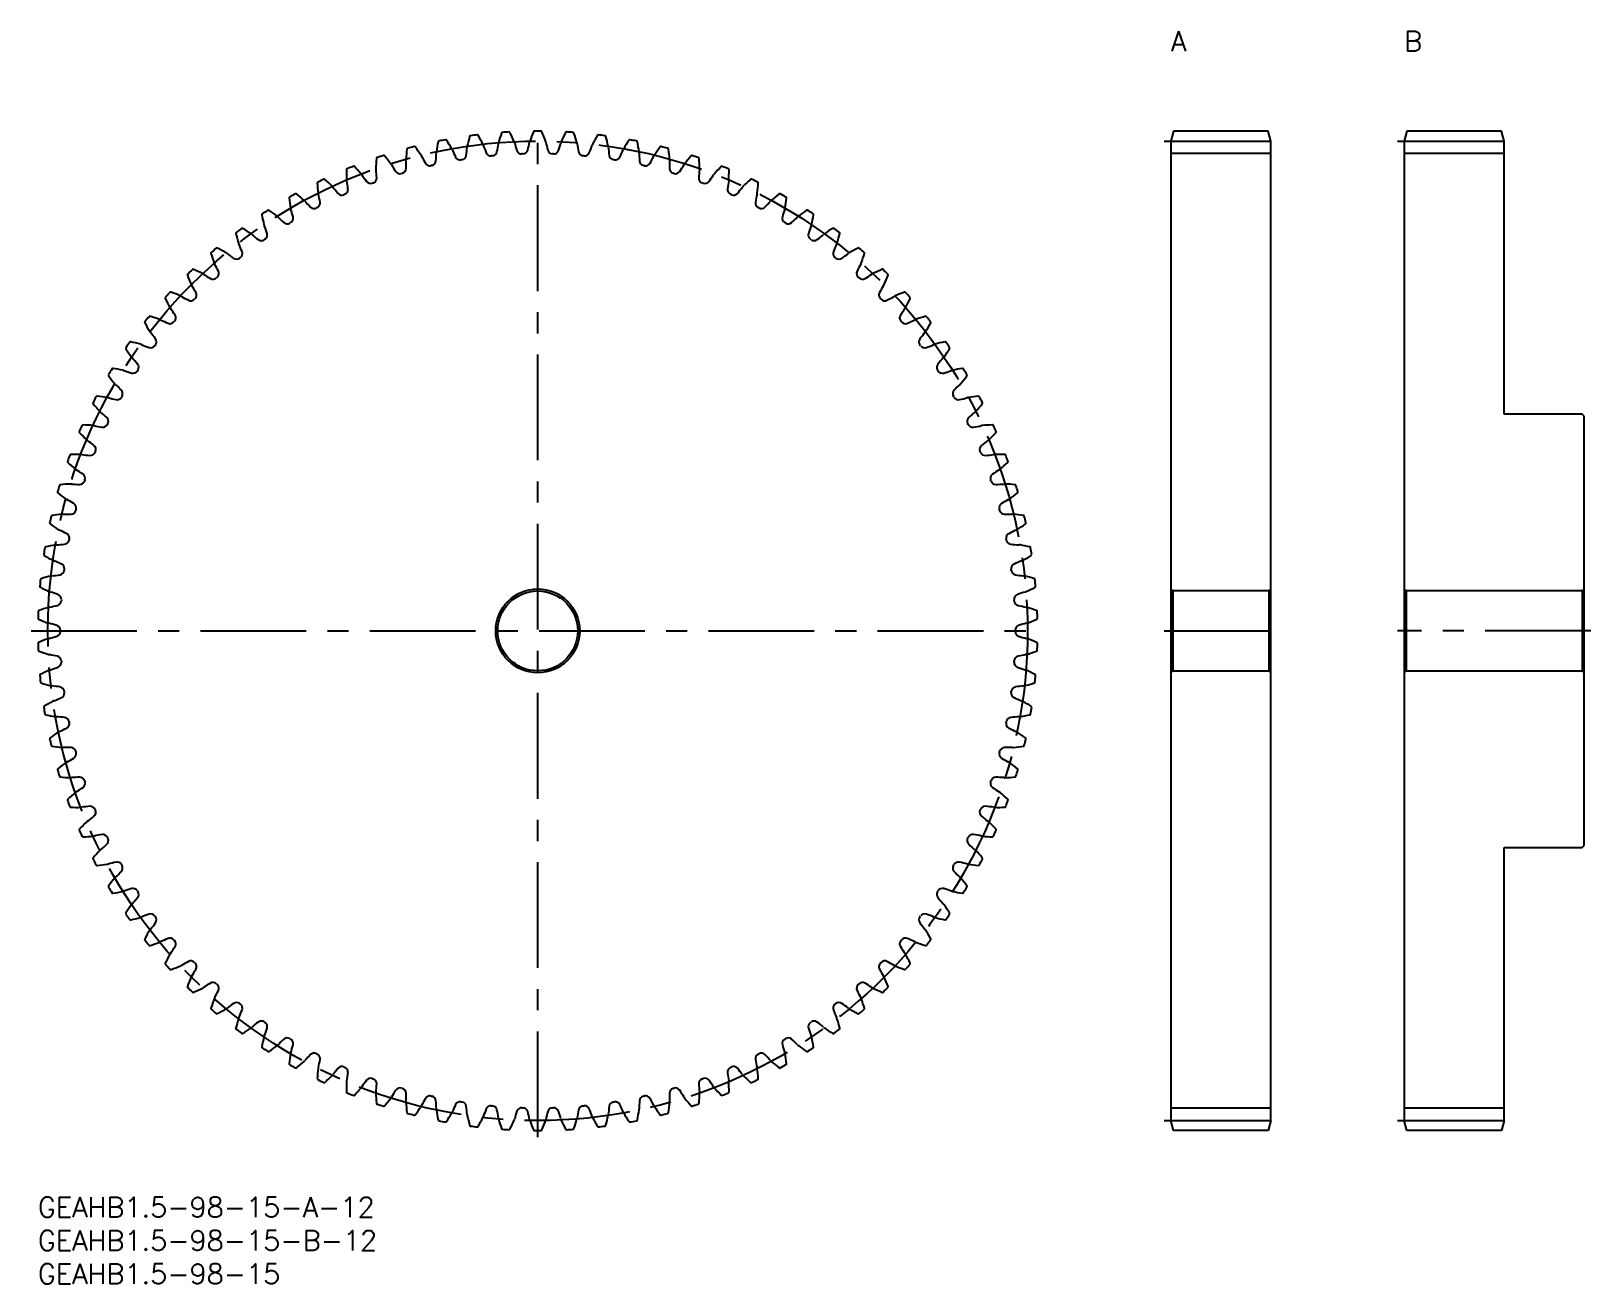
# Model space of a CAD drawing. Extents: x -1 to 233, y -13 to 175.
import ezdxf

# ---------------------------------------------------------------- set-up
doc = ezdxf.new("R2010")
doc.units = 0
doc.header["$LTSCALE"] = 0.5
doc.linetypes.add('CENTER', pattern=[50.8, 31.75, -6.35, 6.35, -6.35])
for name, color, linetype in [('MSM_CENTER', 1, 'CENTER'), ('MSM_CONTINUOUS', 7, 'CONTINUOUS'), ('MSM_PART_NUMBER', 7, 'CONTINUOUS')]:
    doc.layers.add(name, color=color, linetype=linetype)
doc.styles.get("Standard").update_dxf_attribs({"font": 'txt.shx', "height": 1, "bigfont": 'bigfont.shx'})

# ---------------------------------------------------------------- blocks, each defined once
blk = doc.blocks.new('*U2')
at = {"layer": 'MSM_PART_NUMBER'}
blk.add_text('GEAHB1.5-98-15-A-12', height=3, dxfattribs=at).set_placement((0, -3))
blk = doc.blocks.new('*U3')
at = {"layer": 'MSM_PART_NUMBER'}
blk.add_text('GEAHB1.5-98-15-B-12', height=3, dxfattribs=at).set_placement((0, -8))
blk = doc.blocks.new('*U4')
at = {"layer": 'MSM_PART_NUMBER'}
blk.add_text('GEAHB1.5-98-15', height=3, dxfattribs=at).set_placement((0, -13))
blk = doc.blocks.new('*U5')
at = {"layer": 'MSM_PART_NUMBER'}
blk.add_text('B', height=3, dxfattribs=at).set_placement((205, 172))
blk = doc.blocks.new('*U6')
at = {"layer": 'MSM_PART_NUMBER'}
blk.add_text('A', height=3, dxfattribs=at).set_placement((170, 172))

msp = doc.modelspace()

# ---------------------------------------------------------------- linework, layer by layer
at = {"layer": 'MSM_CENTER'}
for p, q in [((75, 9), (75, 161)), ((169, 158.5), (186, 158.5)), ((204, 158.5), (221, 158.5)), ((-1, 85), (151, 85)), ((169, 85), (186, 85)), ((233, 85), (204, 85)), ((169, 11.5), (186, 11.5)), ((204, 11.5), (221, 11.5))]:
    msp.add_line(p, q, dxfattribs=at)
msp.add_circle((75, 85), 73.5, dxfattribs=at)
at = {"layer": 'MSM_CONTINUOUS'}
for p, q in [((170.4, 160), (170, 158.5)), ((184.6, 160), (170.4, 160)), ((185, 158.5), (184.6, 160)), ((205.4, 160), (205, 158.5)), ((219.6, 160), (205.4, 160)), ((220, 158.5), (219.6, 160)), ((170, 158.5), (170, 11.5)), ((185, 11.5), (185, 158.5)), ((205, 158.5), (205, 11.5)), ((220, 117.5), (220, 158.5)), ((185, 156.62), (170, 156.62)), ((220, 156.62), (205, 156.62)), ((231.7, 117.5), (220, 117.5)), ((232, 117.2), (231.7, 117.5)), ((232, 52.8), (232, 117.2)), ((170, 91.3), (170.3, 91)), ((184.7, 91), (185, 91.3)), ((205, 91.3), (205.3, 91)), ((231.7, 91), (232, 91.3)), ((170.3, 91), (170.3, 79)), ((184.7, 91), (170.3, 91)), ((184.7, 91), (184.7, 79)), ((205.3, 91), (205.3, 79)), ((231.7, 91), (205.3, 91)), ((231.7, 91), (231.7, 79)), ((170.3, 79), (170, 78.7)), ((170.3, 79), (184.7, 79)), ((185, 78.7), (184.7, 79)), ((205.3, 79), (205, 78.7)), ((205.3, 79), (231.7, 79)), ((232, 78.7), (231.7, 79)), ((220, 11.5), (220, 52.5)), ((220, 52.5), (231.7, 52.5)), ((231.7, 52.5), (232, 52.8)), ((185, 13.38), (170, 13.38)), ((220, 13.38), (205, 13.38)), ((170.4, 10), (170, 11.5)), ((184.6, 10), (170.4, 10)), ((185, 11.5), (184.6, 10)), ((205.4, 10), (205, 11.5)), ((219.6, 10), (205.4, 10)), ((220, 11.5), (219.6, 10))]:
    msp.add_line(p, q, dxfattribs=at)
for radius in [6.3, 6]:
    msp.add_circle((75, 85), radius, dxfattribs=at)
for centre, radius, start, end in [((88.42, 152.75), 24.5, 164.7225, 168.2653), ((64.93, 159.17), 0.15, 97.73, 164.7225), ((75, 85), 75, 96.9639, 97.73), ((65.92, 159.3), 0.15, 29.9714, 96.9639), ((44.83, 147.13), 24.5, 26.4286, 29.9714), ((92.74, 151.75), 24.5, 161.049, 164.5918), ((69.71, 159.66), 0.15, 94.0565, 161.049), ((75, 85), 75, 93.2904, 94.0565), ((70.7, 159.73), 0.15, 26.2979, 93.2904), ((48.87, 148.94), 24.5, 22.7551, 26.2979), ((96.98, 150.48), 24.5, 157.3755, 160.9184), ((74.5, 159.85), 0.15, 90.383, 157.3756), ((75, 85), 75, 89.617, 90.383), ((75.5, 159.85), 0.15, 22.6245, 89.617), ((53.02, 150.48), 24.5, 19.0816, 22.6245), ((101.13, 148.94), 24.5, 153.7021, 157.2449), ((79.3, 159.73), 0.15, 86.7096, 153.7021), ((75, 85), 75, 85.9435, 86.7096), ((80.29, 159.66), 0.15, 18.9508, 85.9435), ((57.26, 151.75), 24.5, 15.4082, 18.951), ((105.17, 147.13), 24.5, 150.0286, 153.5714), ((84.08, 159.3), 0.15, 83.0361, 150.0286), ((75, 85), 75, 82.27, 83.0361), ((85.07, 159.17), 0.15, 15.2775, 82.27), ((61.58, 152.75), 24.5, 11.7347, 15.2775), ((79.65, 153.91), 24.5, 172.0694, 175.6122), ((55.53, 157.27), 0.15, 105.0769, 172.0694), ((75, 85), 75, 104.3108, 105.0769), ((56.5, 157.53), 0.15, 37.3183, 104.3108), ((37.13, 142.77), 24.5, 33.7755, 37.3183), ((61.03, 156.74), 1.25, 171.9387, 179.1762), ((84.05, 153.47), 24.5, 168.396, 171.9388), ((60.2, 158.37), 0.15, 101.4035, 168.396), ((75, 85), 75, 100.6374, 101.4035), ((61.18, 158.56), 0.15, 33.6449, 100.6374), ((40.91, 145.07), 24.5, 30.102, 33.6449), ((61.03, 156.74), 1.25, 22.8647, 30.1021), ((82.24, 165.68), 21.78, 202.8647, 206.0932), ((42.7, 159.29), 21.78, 352.2741, 355.5027), ((65.65, 157.48), 1.25, 168.2653, 175.5027), ((65.65, 157.48), 1.25, 19.1912, 26.4286), ((87.4, 165.05), 21.78, 199.1912, 202.4197), ((68.14, 157.05), 0.75, 275.4389, 348.6007), ((47.53, 161.21), 21.78, 348.6007, 351.8292), ((70.32, 157.93), 1.25, 164.5918, 171.8292), ((70.32, 157.93), 1.25, 15.5177, 22.7551), ((92.5, 164.09), 21.78, 195.5177, 198.7463), ((72.59, 157.33), 0.75, 198.7463, 271.908), ((72.77, 157.34), 0.75, 271.7655, 344.9272), ((52.47, 162.81), 21.78, 344.9272, 348.1557), ((75, 158.08), 1.25, 160.9183, 168.1557), ((75, 158.08), 1.25, 11.8443, 19.0816), ((97.53, 162.81), 21.78, 191.8443, 195.0728), ((77.23, 157.34), 0.75, 195.0728, 268.2345), ((77.41, 157.33), 0.75, 268.092, 341.2537), ((57.5, 164.09), 21.78, 341.2537, 344.4823), ((79.68, 157.93), 1.25, 157.2449, 164.4823), ((79.68, 157.93), 1.25, 8.1708, 15.4082), ((102.47, 161.21), 21.78, 188.1708, 191.3993), ((81.86, 157.05), 0.75, 191.3993, 264.5611), ((62.6, 165.05), 21.78, 337.5803, 340.8088), ((84.35, 157.48), 1.25, 153.5714, 160.8088), ((84.35, 157.48), 1.25, 4.4973, 11.7347), ((107.3, 159.29), 21.78, 184.4973, 187.7259), ((67.76, 165.68), 21.78, 333.9068, 337.1353), ((88.97, 156.74), 1.25, 149.898, 157.1353), ((109.09, 145.07), 24.5, 146.3551, 149.898), ((88.82, 158.56), 0.15, 79.3626, 146.3551), ((75, 85), 75, 78.5965, 79.3626), ((89.8, 158.37), 0.15, 11.604, 78.5965), ((65.95, 153.47), 24.5, 8.0612, 11.604), ((88.97, 156.74), 1.25, 0.8238, 8.0612), ((112.87, 142.77), 24.5, 142.6817, 146.2245), ((93.5, 157.53), 0.15, 75.6892, 142.6817), ((75, 85), 75, 74.9231, 75.6892), ((94.47, 157.27), 0.15, 7.9306, 74.9231), ((70.35, 153.91), 24.5, 4.3878, 7.9306), ((75, 85), 75, 111.6578, 112.4239), ((47.38, 154.57), 0.15, 44.6651, 111.6578), ((30.06, 137.45), 24.5, 41.1224, 44.6653), ((75.22, 154.07), 24.5, 175.7429, 179.2857), ((50.94, 155.88), 0.15, 108.7504, 175.7429), ((75, 85), 75, 107.9843, 108.7504), ((51.89, 156.19), 0.15, 40.9918, 107.9843), ((33.51, 140.22), 24.5, 37.449, 40.9918), ((51.97, 154.36), 1.25, 30.2116, 37.449), ((71.87, 165.95), 21.78, 210.2116, 213.4401), ((56.46, 155.69), 1.25, 175.6122, 182.8496), ((33.47, 154.55), 21.78, 359.6211, 2.8496), ((56.46, 155.69), 1.25, 26.5381, 33.7755), ((77.06, 165.98), 21.78, 206.5381, 209.7667), ((58.81, 155.54), 0.75, 209.7667, 282.9284), ((75, 85), 71.62, 102.7859, 102.9284), ((58.98, 155.58), 0.75, 282.7859, 355.9476), ((38.01, 157.07), 21.78, 355.9476, 359.1762), ((63.36, 156.43), 0.75, 206.0932, 279.2549), ((75, 85), 71.62, 99.1124, 99.2549), ((63.54, 156.46), 0.75, 279.1124, 352.2741), ((67.96, 157.03), 0.75, 202.4197, 275.5815), ((75, 85), 71.62, 95.4389, 95.5815), ((75, 85), 71.62, 91.7655, 91.908), ((75, 85), 71.62, 88.092, 88.2345), ((75, 85), 71.62, 84.4185, 84.5611), ((82.04, 157.03), 0.75, 264.4186, 337.5803), ((86.46, 156.46), 0.75, 187.7259, 260.8876), ((75, 85), 71.62, 80.7451, 80.8876), ((86.64, 156.43), 0.75, 260.7451, 333.9068), ((111.99, 157.07), 21.78, 180.8238, 184.0524), ((91.02, 155.58), 0.75, 184.0524, 257.2141), ((75, 85), 71.62, 77.0716, 77.2141), ((91.19, 155.54), 0.75, 257.0716, 330.2333), ((72.94, 165.98), 21.78, 330.2333, 333.4619), ((93.54, 155.69), 1.25, 146.2245, 153.4619), ((116.53, 154.55), 21.78, 177.1504, 180.3789), ((93.54, 155.69), 1.25, 357.1504, 4.3878), ((78.13, 165.95), 21.78, 326.5599, 329.7884), ((98.03, 154.36), 1.25, 142.551, 149.7884), ((116.49, 140.22), 24.5, 139.0082, 142.551), ((98.11, 156.19), 0.15, 72.0157, 139.0082), ((75, 85), 75, 71.2496, 72.0157), ((99.06, 155.88), 0.15, 4.2571, 71.2496), ((74.78, 154.07), 24.5, 0.7143, 4.2571), ((119.94, 137.45), 24.5, 135.3347, 138.8776), ((102.62, 154.57), 0.15, 68.3422, 135.3347), ((75, 85), 75, 67.5761, 68.3422), ((42.07, 152.22), 0.15, 116.0973, 183.0898), ((66.39, 153.53), 24.5, 183.0898, 186.6327), ((75, 85), 75, 115.3312, 116.0973), ((42.98, 152.65), 0.15, 48.3387, 115.3312), ((26.79, 134.46), 24.5, 44.7959, 48.3387), ((46.45, 154.19), 0.15, 112.4239, 179.4164), ((70.8, 153.94), 24.5, 179.4164, 182.9592), ((47.57, 152.74), 1.25, 182.9592, 190.1966), ((24.91, 148.67), 21.78, 6.968, 10.1966), ((47.57, 152.74), 1.25, 33.8851, 41.1225), ((66.69, 165.58), 21.78, 213.8851, 217.1136), ((49.92, 152.89), 0.75, 217.1136, 290.2753), ((75, 85), 71.62, 110.1328, 110.2753), ((50.09, 152.95), 0.75, 290.1328, 3.2946), ((51.97, 154.36), 1.25, 179.2857, 186.5231), ((29.1, 151.74), 21.78, 3.2946, 6.5231), ((54.32, 154.36), 0.75, 213.4401, 286.6019), ((75, 85), 71.62, 106.4594, 106.6019), ((54.49, 154.41), 0.75, 286.4594, 359.6211), ((95.51, 154.41), 0.75, 180.3789, 253.5406), ((75, 85), 71.62, 73.3981, 73.5406), ((95.68, 154.36), 0.75, 253.3982, 326.5599), ((120.9, 151.74), 21.78, 173.4769, 176.7054), ((99.91, 152.95), 0.75, 176.7054, 249.8672), ((98.03, 154.36), 1.25, 353.4769, 0.7143), ((75, 85), 71.62, 69.7247, 69.8672), ((100.08, 152.89), 0.75, 249.7247, 322.8864), ((83.31, 165.58), 21.78, 322.8864, 326.1149), ((102.43, 152.74), 1.25, 138.8775, 146.1149), ((125.09, 148.67), 21.78, 169.8034, 173.032), ((103.55, 154.19), 0.15, 0.5836, 67.5761), ((102.43, 152.74), 1.25, 349.8034, 357.0408), ((79.2, 153.94), 24.5, 357.0408, 0.5836), ((123.21, 134.46), 24.5, 131.6613, 135.2041), ((107.02, 152.65), 0.15, 64.6688, 131.6613), ((75, 85), 75, 63.9027, 64.6688), ((83.61, 153.53), 24.5, 353.3673, 356.9102), ((107.93, 152.22), 0.15, 356.9102, 63.9027), ((37.83, 149.97), 0.15, 119.7708, 186.7633), ((62.02, 152.84), 24.5, 186.7633, 190.3061), ((75, 85), 75, 119.0047, 119.7708), ((38.71, 150.46), 0.15, 52.0122, 119.0047), ((23.72, 131.27), 24.5, 48.4694, 52.0122), ((43.29, 150.85), 1.25, 186.6326, 193.87), ((20.94, 145.33), 21.78, 10.6415, 13.87), ((43.29, 150.85), 1.25, 37.5585, 44.7959), ((61.54, 164.88), 21.78, 217.5585, 220.7871), ((45.62, 151.14), 0.75, 220.7871, 293.9488), ((75, 85), 71.62, 113.8063, 113.9488), ((45.79, 151.22), 0.75, 293.8063, 6.968), ((104.21, 151.22), 0.75, 173.032, 246.1937), ((75, 85), 71.62, 66.0512, 66.1937), ((104.38, 151.14), 0.75, 246.0512, 319.2129), ((88.46, 164.88), 21.78, 319.2129, 322.4415), ((106.71, 150.85), 1.25, 135.2041, 142.4415), ((129.06, 145.33), 21.78, 166.13, 169.3585), ((106.71, 150.85), 1.25, 346.13, 353.3674), ((126.28, 131.27), 24.5, 127.9878, 131.5306), ((111.29, 150.46), 0.15, 60.9953, 127.9878), ((75, 85), 75, 60.2292, 60.9953), ((87.98, 152.84), 24.5, 349.6939, 353.2367), ((112.17, 149.97), 0.15, 353.2367, 60.2292), ((33.75, 147.46), 0.15, 123.4443, 190.4368), ((57.7, 151.87), 24.5, 190.4368, 193.9796), ((75, 85), 75, 122.6782, 123.4443), ((34.59, 148), 0.15, 55.6857, 122.6782), ((20.86, 127.89), 24.5, 52.1429, 55.6857), ((39.14, 148.68), 1.25, 190.3061, 197.5435), ((17.18, 141.74), 21.78, 14.315, 17.5435), ((39.14, 148.68), 1.25, 41.232, 48.4694), ((56.45, 163.85), 21.78, 221.232, 224.4605), ((41.44, 149.13), 0.75, 224.4605, 297.6223), ((75, 85), 71.62, 117.4798, 117.6223), ((41.6, 149.21), 0.75, 297.4798, 10.6415), ((108.4, 149.21), 0.75, 169.3585, 242.5202), ((75, 85), 71.62, 62.3777, 62.5202), ((108.56, 149.13), 0.75, 242.3777, 315.5395), ((93.55, 163.85), 21.78, 315.5395, 318.768), ((110.86, 148.68), 1.25, 131.5306, 138.768), ((132.82, 141.74), 21.78, 162.4565, 165.685), ((110.86, 148.68), 1.25, 342.4565, 349.6939), ((129.14, 127.89), 24.5, 124.3143, 127.8571), ((115.41, 148), 0.15, 57.3218, 124.3143), ((75, 85), 75, 56.5557, 57.3218), ((92.3, 151.87), 24.5, 346.0204, 349.5632), ((116.25, 147.46), 0.15, 349.5632, 56.5557), ((75, 85), 75, 126.3516, 127.1177), ((30.63, 145.28), 0.15, 59.359, 126.3516), ((18.22, 124.33), 24.5, 55.8163, 59.3591), ((35.13, 146.25), 1.25, 193.9796, 201.217), ((13.67, 137.92), 21.78, 17.9884, 21.217), ((35.13, 146.25), 1.25, 44.9055, 52.1429), ((51.44, 162.5), 21.78, 224.9055, 228.134), ((37.4, 146.84), 0.75, 228.134, 301.2957), ((75, 85), 71.62, 121.1532, 121.2957), ((37.56, 146.94), 0.75, 301.1532, 14.315), ((112.44, 146.94), 0.75, 165.685, 238.8468), ((75, 85), 71.62, 58.7043, 58.8468), ((112.6, 146.84), 0.75, 238.7043, 311.866), ((98.56, 162.5), 21.78, 311.866, 315.0945), ((114.87, 146.25), 1.25, 127.8571, 135.0945), ((136.33, 137.92), 21.78, 158.783, 162.0116), ((114.87, 146.25), 1.25, 338.783, 346.0204), ((131.78, 124.33), 24.5, 120.6409, 124.1837), ((119.37, 145.28), 0.15, 53.6484, 120.6409), ((75, 85), 75, 52.8823, 53.6484), ((29.83, 144.69), 0.15, 127.1177, 194.1103), ((53.45, 150.62), 24.5, 194.1102, 197.6531), ((31.29, 143.57), 1.25, 197.653, 204.8904), ((10.4, 133.88), 21.78, 21.6619, 24.8904), ((31.29, 143.57), 1.25, 48.5789, 55.8163), ((46.52, 160.83), 21.78, 228.5789, 231.8075), ((33.52, 144.31), 0.75, 231.8075, 304.9692), ((75, 85), 71.62, 124.8267, 124.9692), ((33.67, 144.41), 0.75, 304.8267, 17.9884), ((116.33, 144.41), 0.75, 162.0116, 235.1733), ((75, 85), 71.62, 55.0308, 55.1733), ((116.48, 144.31), 0.75, 235.0308, 308.1925), ((103.48, 160.83), 21.78, 308.1925, 311.4211), ((118.71, 143.57), 1.25, 124.1837, 131.4211), ((139.6, 133.88), 21.78, 155.1096, 158.3381), ((118.71, 143.57), 1.25, 335.1096, 342.347), ((96.55, 150.62), 24.5, 342.3469, 345.8898), ((120.17, 144.69), 0.15, 345.8898, 52.8823), ((26.1, 141.67), 0.15, 130.7912, 197.7837), ((49.29, 149.11), 24.5, 197.7837, 201.3265), ((75, 85), 75, 130.0251, 130.7912), ((26.86, 142.32), 0.15, 63.0326, 130.0251), ((15.82, 120.62), 24.5, 59.4898, 63.0326), ((27.63, 140.65), 1.25, 52.2524, 59.4898), ((41.72, 158.85), 21.78, 232.2524, 235.481), ((29.8, 141.53), 0.75, 235.481, 308.6427), ((75, 85), 71.62, 128.5002, 128.6427), ((29.95, 141.64), 0.75, 308.5002, 21.6619), ((120.05, 141.64), 0.75, 158.3381, 231.4998), ((75, 85), 71.62, 51.3573, 51.4998), ((120.2, 141.53), 0.75, 231.3573, 304.519), ((108.28, 158.85), 21.78, 304.519, 307.7476), ((122.37, 140.65), 1.25, 120.5102, 127.7476), ((134.18, 120.62), 24.5, 116.9674, 120.5102), ((123.14, 142.32), 0.15, 49.9749, 116.9674), ((75, 85), 75, 49.2088, 49.9749), ((100.71, 149.11), 24.5, 338.6735, 342.2163), ((123.9, 141.67), 0.15, 342.2163, 49.2088), ((22.57, 138.42), 0.15, 134.4647, 201.4572), ((45.23, 147.33), 24.5, 201.4572, 205), ((75, 85), 75, 133.6986, 134.4647), ((23.29, 139.12), 0.15, 66.7061, 133.6986), ((13.66, 116.75), 24.5, 63.1633, 66.7061), ((24.16, 137.5), 1.25, 55.9259, 63.1633), ((37.06, 156.57), 21.78, 235.9259, 239.1544), ((27.63, 140.65), 1.25, 201.3265, 208.5639), ((7.4, 129.64), 21.78, 25.3354, 28.5639), ((75, 85), 71.62, 132.1736, 132.3162), ((26.41, 138.64), 0.75, 312.1737, 25.3354), ((123.59, 138.64), 0.75, 154.6646, 227.8264), ((142.6, 129.64), 21.78, 151.4361, 154.6646), ((75, 85), 71.62, 47.6838, 47.8264), ((122.37, 140.65), 1.25, 331.4361, 338.6735), ((112.94, 156.57), 21.78, 300.8456, 304.0741), ((125.84, 137.5), 1.25, 116.8367, 124.0741), ((136.34, 116.75), 24.5, 113.2939, 116.8367), ((126.71, 139.12), 0.15, 46.3014, 113.2939), ((75, 85), 75, 45.5353, 46.3014), ((104.77, 147.33), 24.5, 335, 338.5428), ((127.43, 138.42), 0.15, 338.5426, 45.5353), ((75, 85), 75, 137.3721, 138.1381), ((19.93, 135.69), 0.15, 70.3796, 137.3721), ((11.75, 112.75), 24.5, 66.8367, 70.3796), ((24.16, 137.5), 1.25, 205, 212.2374), ((4.68, 125.22), 21.78, 29.0088, 32.2374), ((23.07, 135.41), 0.75, 315.8471, 29.0088), ((26.28, 138.52), 0.75, 239.1544, 312.3162), ((123.72, 138.52), 0.75, 227.6839, 300.8456), ((126.93, 135.41), 0.75, 150.9912, 224.1529), ((145.32, 125.22), 21.78, 147.7626, 150.9912), ((125.84, 137.5), 1.25, 327.7626, 335), ((138.25, 112.75), 24.5, 109.6204, 113.1633), ((130.07, 135.69), 0.15, 42.6279, 109.6204), ((75, 85), 75, 41.8619, 42.6279), ((19.26, 134.95), 0.15, 138.1381, 205.1307), ((41.3, 145.29), 24.5, 205.1306, 208.6735), ((20.9, 134.13), 1.25, 208.6735, 215.9108), ((2.25, 120.63), 21.78, 32.6823, 35.9109), ((20.9, 134.13), 1.25, 59.5994, 66.8368), ((32.55, 153.99), 21.78, 239.5994, 242.8279), ((22.95, 135.29), 0.75, 242.8279, 315.9896), ((75, 85), 71.62, 135.8471, 135.9896), ((75, 85), 71.62, 44.0104, 44.1529), ((127.05, 135.29), 0.75, 224.0104, 297.1721), ((117.45, 153.99), 21.78, 297.1721, 300.4006), ((129.1, 134.13), 1.25, 113.1633, 120.4006), ((147.75, 120.63), 21.78, 144.0891, 147.3177), ((129.1, 134.13), 1.25, 324.0892, 331.3265), ((108.7, 145.29), 24.5, 331.3265, 334.8694), ((130.74, 134.95), 0.15, 334.8694, 41.8619), ((16.17, 131.28), 0.15, 141.8116, 208.8041), ((37.51, 143.01), 24.5, 208.8041, 212.3469), ((75, 85), 75, 141.0455, 141.8116), ((16.79, 132.06), 0.15, 74.053, 141.0455), ((10.1, 108.65), 24.5, 70.5102, 74.053), ((17.86, 130.57), 1.25, 63.2728, 70.5102), ((28.22, 151.13), 21.78, 243.2728, 246.5014), ((19.83, 131.85), 0.75, 246.5014, 319.6631), ((75, 85), 71.62, 139.5206, 139.6631), ((19.95, 131.98), 0.75, 319.5206, 32.6823), ((130.05, 131.98), 0.75, 147.3177, 220.4794), ((75, 85), 71.62, 40.3369, 40.4794), ((130.17, 131.85), 0.75, 220.3369, 293.4986), ((121.78, 151.13), 21.78, 293.4986, 296.7272), ((132.14, 130.57), 1.25, 109.4898, 116.7272), ((139.9, 108.65), 24.5, 105.947, 109.4898), ((133.21, 132.06), 0.15, 38.9545, 105.947), ((112.49, 143.01), 24.5, 327.6531, 331.1959), ((75, 85), 75, 38.1884, 38.9545), ((133.83, 131.28), 0.15, 331.1959, 38.1884), ((17.86, 130.57), 1.25, 212.3469, 219.5843), ((0.12, 115.9), 21.78, 36.3558, 39.5843), ((17.05, 128.36), 0.75, 323.194, 36.3558), ((132.95, 128.36), 0.75, 143.6442, 216.806), ((149.88, 115.9), 21.78, 140.4157, 143.6442), ((132.14, 130.57), 1.25, 320.4157, 327.6531), ((13.33, 127.41), 0.15, 145.4851, 212.4776), ((75, 85), 75, 144.719, 145.4851), ((33.87, 140.49), 24.5, 212.4776, 216.0204), ((13.9, 128.23), 0.15, 77.7265, 144.719), ((8.72, 104.44), 24.5, 74.1837, 77.7265), ((15.06, 126.81), 1.25, 66.9463, 74.1837), ((24.08, 148), 21.78, 246.9463, 250.1748), ((16.94, 128.22), 0.75, 250.1748, 323.3366), ((75, 85), 71.62, 143.194, 143.3366), ((75, 85), 71.62, 36.6634, 36.806), ((133.06, 128.22), 0.75, 216.6635, 289.8252), ((125.92, 148), 21.78, 289.8252, 293.0537), ((134.94, 126.81), 1.25, 105.8163, 113.0537), ((141.28, 104.44), 24.5, 102.2735, 105.8163), ((116.13, 140.49), 24.5, 323.9796, 327.5224), ((136.1, 128.23), 0.15, 35.281, 102.2735), ((75, 85), 75, 34.5149, 35.281), ((136.67, 127.41), 0.15, 327.5224, 34.5149), ((75, 85), 75, 148.3925, 149.1586), ((11.25, 124.23), 0.15, 81.3998, 148.3925), ((7.61, 100.15), 24.5, 77.8571, 81.4), ((12.5, 122.89), 1.25, 70.6198, 77.8572), ((20.14, 144.61), 21.78, 250.6198, 253.8483), ((15.06, 126.81), 1.25, 216.0204, 223.2578), ((-1.71, 111.03), 21.78, 40.0293, 43.2578), ((75, 85), 71.62, 146.8675, 147.01), ((14.39, 124.56), 0.75, 326.8675, 40.0293), ((135.61, 124.56), 0.75, 139.9707, 213.1325), ((75, 85), 71.62, 32.99, 33.1325), ((151.71, 111.03), 21.78, 136.7422, 139.9707), ((134.94, 126.81), 1.25, 316.7422, 323.9796), ((129.86, 144.61), 21.78, 286.1517, 289.3802), ((137.5, 122.89), 1.25, 102.1429, 109.3802), ((142.39, 100.15), 24.5, 98.6, 102.1429), ((138.75, 124.23), 0.15, 31.6075, 98.6), ((75, 85), 75, 30.8414, 31.6075), ((10.73, 123.37), 0.15, 149.1586, 216.1511), ((30.4, 137.74), 24.5, 216.1511, 219.6939), ((12.5, 122.89), 1.25, 219.6939, 226.9313), ((-3.22, 106.07), 21.78, 43.7027, 46.9313), ((14.29, 124.41), 0.75, 253.8483, 327.01), ((135.71, 124.41), 0.75, 212.99, 286.1517), ((153.22, 106.07), 21.78, 133.0687, 136.2973), ((137.5, 122.89), 1.25, 313.0687, 320.3061), ((119.6, 137.74), 24.5, 320.3061, 323.8489), ((139.27, 123.37), 0.15, 323.8488, 30.8414), ((75, 85), 75, 152.0659, 152.832), ((8.87, 120.06), 0.15, 85.0733, 152.0659), ((6.78, 95.8), 24.5, 81.5306, 85.0734), ((10.2, 118.8), 1.25, 74.2932, 81.5306), ((16.44, 140.97), 21.78, 254.2932, 257.5218), ((11.89, 120.44), 0.75, 257.5218, 330.6835), ((11.98, 120.59), 0.75, 330.541, 43.7027), ((75, 85), 71.62, 150.541, 150.6835), ((138.02, 120.59), 0.75, 136.2973, 209.459), ((75, 85), 71.62, 29.3165, 29.459), ((138.11, 120.44), 0.75, 209.3165, 282.4782), ((133.56, 140.97), 21.78, 282.4782, 285.7068), ((139.8, 118.8), 1.25, 98.4694, 105.7068), ((143.22, 95.8), 24.5, 94.9266, 98.4694), ((141.13, 120.06), 0.15, 27.9341, 94.9266), ((75, 85), 75, 27.168, 27.9341), ((8.41, 119.18), 0.15, 152.832, 219.8246), ((27.11, 134.77), 24.5, 219.8245, 223.3673), ((10.2, 118.8), 1.25, 223.3673, 230.6047), ((-4.41, 101.01), 21.78, 47.3762, 50.6047), ((9.83, 116.48), 0.75, 334.2145, 47.3762), ((140.17, 116.48), 0.75, 132.6238, 205.7855), ((154.41, 101.01), 21.78, 129.3953, 132.6238), ((139.8, 118.8), 1.25, 309.3953, 316.6327), ((122.89, 134.77), 24.5, 316.6327, 320.1755), ((141.59, 119.18), 0.15, 320.1753, 27.168), ((6.36, 114.84), 0.15, 156.5055, 223.498), ((75, 85), 75, 155.7394, 156.5055), ((24.02, 131.6), 24.5, 223.498, 227.0408), ((6.76, 115.75), 0.15, 88.7469, 155.7394), ((6.23, 91.41), 24.5, 85.2041, 88.7469), ((8.17, 114.58), 1.25, 77.9667, 85.2041), ((12.97, 137.1), 21.78, 257.9667, 261.1952), ((9.75, 116.32), 0.75, 261.1952, 334.357), ((75, 85), 71.62, 154.2145, 154.357), ((75, 85), 71.62, 25.643, 25.7855), ((140.25, 116.32), 0.75, 205.6431, 278.8048), ((137.03, 137.1), 21.78, 278.8048, 282.0333), ((141.83, 114.58), 1.25, 94.7959, 102.0333), ((143.77, 91.41), 24.5, 91.2531, 94.7959), ((125.98, 131.6), 24.5, 312.9592, 316.502), ((143.24, 115.75), 0.15, 24.2606, 91.2531), ((75, 85), 75, 23.4945, 24.2606), ((143.64, 114.84), 0.15, 316.502, 23.4945), ((8.17, 114.58), 1.25, 227.0408, 234.2782), ((-5.27, 95.89), 21.78, 51.0497, 54.2782), ((7.95, 112.24), 0.75, 337.8879, 51.0497), ((142.05, 112.24), 0.75, 128.9503, 202.1121), ((155.27, 95.89), 21.78, 125.7218, 128.9503), ((141.83, 114.58), 1.25, 305.7218, 312.9592), ((4.58, 110.38), 0.15, 160.179, 227.1715), ((75, 85), 75, 159.4129, 160.179), ((21.14, 128.24), 24.5, 227.1715, 230.7143), ((4.93, 111.32), 0.15, 92.4204, 159.4129), ((5.96, 86.99), 24.5, 88.8776, 92.4204), ((6.41, 110.24), 1.25, 81.6402, 88.8776), ((9.76, 133.02), 21.78, 261.6402, 264.8687), ((7.88, 112.08), 0.75, 264.8687, 338.0304), ((75, 85), 71.62, 157.8879, 158.0304), ((75, 85), 71.62, 21.9696, 22.1121), ((142.12, 112.08), 0.75, 201.9696, 275.1313), ((140.24, 133.02), 21.78, 275.1313, 278.3598), ((143.59, 110.24), 1.25, 91.1224, 98.3598), ((144.04, 86.99), 24.5, 87.5796, 91.1224), ((128.86, 128.24), 24.5, 309.2857, 312.8285), ((145.07, 111.32), 0.15, 20.5871, 87.5796), ((75, 85), 75, 19.821, 20.5871), ((145.42, 110.38), 0.15, 312.8285, 19.821), ((6.41, 110.24), 1.25, 230.7143, 237.9517), ((-5.8, 90.72), 21.78, 54.7231, 57.9517), ((6.34, 107.89), 0.75, 341.5614, 54.7231), ((75, 85), 71.62, 161.5614, 161.7039), ((143.66, 107.89), 0.75, 125.2769, 198.4386), ((75, 85), 71.62, 18.2961, 18.4386), ((155.8, 90.72), 21.78, 122.0483, 125.2769), ((143.59, 110.24), 1.25, 302.0483, 309.2857), ((3.1, 105.82), 0.15, 163.8524, 230.845), ((75, 85), 75, 163.0863, 163.8524), ((18.48, 124.7), 24.5, 230.8449, 234.3878), ((3.39, 106.78), 0.15, 96.0937, 163.0863), ((5.97, 82.56), 24.5, 92.551, 96.0938), ((4.94, 105.79), 1.25, 85.3136, 92.551), ((6.82, 128.74), 21.78, 265.3136, 268.5422), ((6.28, 107.72), 0.75, 268.5422, 341.7039), ((143.72, 107.72), 0.75, 198.2961, 271.4578), ((143.18, 128.74), 21.78, 271.4578, 274.6864), ((145.06, 105.79), 1.25, 87.449, 94.6864), ((144.03, 82.56), 24.5, 83.9062, 87.449), ((131.52, 124.7), 24.5, 305.6122, 309.1551), ((146.61, 106.78), 0.15, 16.9137, 83.9062), ((75, 85), 75, 16.1476, 16.9137), ((146.9, 105.82), 0.15, 309.1549, 16.1476), ((4.94, 105.79), 1.25, 234.3877, 241.6251), ((-6, 85.54), 21.78, 58.3966, 61.6251), ((4.97, 103.27), 0.75, 272.2156, 345.3774), ((5.01, 103.45), 0.75, 345.2349, 58.3966), ((75, 85), 71.62, 165.2349, 165.3774), ((144.99, 103.45), 0.75, 121.6034, 194.7651), ((75, 85), 71.62, 14.6226, 14.7651), ((145.03, 103.27), 0.75, 194.6226, 267.7844), ((156, 85.54), 21.78, 118.3749, 121.6034), ((145.06, 105.79), 1.25, 298.3749, 305.6123), ((75, 85), 75, 166.7598, 167.5259), ((1.92, 101.17), 0.15, 167.5259, 234.5184), ((16.05, 121), 24.5, 234.5184, 238.0612), ((2.14, 102.14), 0.15, 99.7673, 166.7598), ((6.27, 78.15), 24.5, 96.2245, 99.7673), ((3.75, 101.26), 1.25, 88.9871, 96.2245), ((4.16, 124.28), 21.78, 268.9871, 272.2156), ((145.84, 124.28), 21.78, 267.7844, 271.0129), ((146.25, 101.26), 1.25, 83.7755, 91.0129), ((143.73, 78.15), 24.5, 80.2327, 83.7755), ((133.95, 121), 24.5, 301.9388, 305.4816), ((147.86, 102.14), 0.15, 13.2402, 80.2327), ((75, 85), 75, 12.4741, 13.2402), ((148.08, 101.17), 0.15, 305.4814, 12.4741), ((3.75, 101.26), 1.25, 238.0612, 245.2986), ((-5.87, 80.34), 21.78, 62.0701, 65.2986), ((3.94, 98.75), 0.75, 275.8891, 349.0508), ((3.98, 98.92), 0.75, 348.9084, 62.0701), ((75, 85), 71.62, 168.9083, 169.0508), ((146.02, 98.92), 0.75, 117.9299, 191.0917), ((75, 85), 71.62, 10.9492, 11.0917), ((146.06, 98.75), 0.75, 190.9492, 264.1109), ((155.87, 80.34), 21.78, 114.7014, 117.9299), ((146.25, 101.26), 1.25, 294.7014, 301.9388), ((75, 85), 75, 170.4333, 171.1994), ((1.03, 96.45), 0.15, 171.1994, 238.1919), ((13.87, 117.14), 24.5, 238.1919, 241.7347), ((1.19, 97.44), 0.15, 103.4406, 170.4333), ((6.85, 73.76), 24.5, 99.898, 103.4408), ((2.85, 96.66), 1.25, 92.6606, 99.898), ((1.78, 119.66), 21.78, 272.6606, 275.8891), ((148.22, 119.66), 21.78, 264.1109, 267.3394), ((147.15, 96.66), 1.25, 80.102, 87.3394), ((143.15, 73.76), 24.5, 76.5592, 80.102), ((136.13, 117.14), 24.5, 298.2653, 301.8081), ((148.81, 97.44), 0.15, 9.5667, 76.5592), ((75, 85), 75, 8.8006, 9.5667), ((148.97, 96.45), 0.15, 301.8081, 8.8006), ((2.85, 96.66), 1.25, 241.7347, 248.9721), ((-5.41, 75.17), 21.78, 65.7435, 68.9721), ((3.21, 94.17), 0.75, 279.5626, 352.7243), ((3.23, 94.34), 0.75, 352.5818, 65.7435), ((75, 85), 71.62, 172.5818, 172.7243), ((146.77, 94.34), 0.75, 114.2565, 187.4182), ((75, 85), 71.62, 7.2757, 7.4182), ((146.79, 94.17), 0.75, 187.2757, 260.4374), ((155.41, 75.17), 21.78, 111.0279, 114.2565), ((147.15, 96.66), 1.25, 291.0279, 298.2653), ((75, 85), 75, 174.1067, 174.8728), ((0.45, 91.69), 0.15, 174.8728, 241.8654), ((11.93, 113.16), 24.5, 241.8653, 245.4082), ((0.55, 92.69), 0.15, 107.1143, 174.1067), ((7.71, 69.41), 24.5, 103.5714, 107.1143), ((2.25, 92.02), 1.25, 96.334, 103.5714), ((-0.29, 114.9), 21.78, 276.334, 279.5626), ((150.29, 114.9), 21.78, 260.4374, 263.666), ((147.75, 92.02), 1.25, 76.4286, 83.666), ((142.29, 69.41), 24.5, 72.8857, 76.4286), ((138.07, 113.16), 24.5, 294.5918, 298.1347), ((149.45, 92.69), 0.15, 5.8933, 72.8857), ((75, 85), 75, 5.1272, 5.8933), ((149.55, 91.69), 0.15, 298.1347, 5.1272), ((2.25, 92.02), 1.25, 245.4082, 252.6455), ((-4.61, 70.04), 21.78, 69.417, 72.6455), ((2.77, 89.55), 0.75, 283.2361, 356.3978), ((2.78, 89.73), 0.75, 356.2553, 69.417), ((75, 85), 71.62, 176.2553, 176.3978), ((147.22, 89.73), 0.75, 110.583, 183.7447), ((75, 85), 71.62, 3.6022, 3.7447), ((147.23, 89.55), 0.75, 183.6022, 256.7639), ((154.61, 70.04), 21.78, 107.3545, 110.583), ((147.75, 92.02), 1.25, 287.3545, 294.5918), ((75, 85), 75, 177.7802, 178.5463), ((0.17, 86.9), 0.15, 178.5463, 245.5388), ((0.21, 87.9), 0.15, 110.7877, 177.7802), ((10.26, 109.06), 24.5, 245.5388, 249.0816), ((8.85, 65.13), 24.5, 107.2449, 110.7877), ((1.95, 87.34), 1.25, 100.0075, 107.2449), ((-2.05, 110.02), 21.78, 280.0075, 283.2361), ((152.05, 110.02), 21.78, 256.7639, 259.9925), ((148.05, 87.34), 1.25, 72.7551, 79.9925), ((141.15, 65.13), 24.5, 69.2123, 72.7551), ((139.74, 109.06), 24.5, 290.9184, 294.4612), ((149.79, 87.9), 0.15, 2.2198, 69.2123), ((149.83, 86.9), 0.15, 294.461, 1.4537), ((75, 85), 75, 1.4537, 2.2198), ((1.95, 87.34), 1.25, 249.0816, 256.319), ((-3.49, 64.97), 21.78, 73.0905, 76.319), ((2.63, 85.09), 0.75, 359.9288, 73.0905), ((2.63, 84.91), 0.75, 286.9095, 0.0713), ((75, 85), 71.62, 179.9287, 180.0713), ((147.37, 85.09), 0.75, 106.9095, 180.0713), ((75, 85), 71.62, 359.9287, 0.0713), ((147.37, 84.91), 0.75, 179.9288, 253.0905), ((153.49, 64.97), 21.78, 103.681, 106.9095), ((148.05, 87.34), 1.25, 283.681, 290.9184), ((0.17, 83.1), 0.15, 114.4612, 181.4537), ((75, 85), 75, 181.4537, 182.2198), ((0.21, 82.1), 0.15, 182.2198, 249.2123), ((10.26, 60.94), 24.5, 110.9184, 114.4612), ((8.85, 104.87), 24.5, 249.2123, 252.7551), ((1.95, 82.66), 1.25, 103.681, 110.9184), ((-3.49, 105.03), 21.78, 283.681, 286.9095), ((153.49, 105.03), 21.78, 253.0905, 256.319), ((148.05, 82.66), 1.25, 69.0816, 76.319), ((141.15, 104.87), 24.5, 287.2449, 290.7877), ((139.74, 60.94), 24.5, 65.5388, 69.0816), ((149.79, 82.1), 0.15, 290.7877, 357.7802), ((149.83, 83.1), 0.15, 358.5463, 65.5388), ((75, 85), 75, 357.7802, 358.5463), ((1.95, 82.66), 1.25, 252.7551, 259.9925), ((-2.05, 59.98), 21.78, 76.7639, 79.9925), ((-4.61, 99.96), 21.78, 287.3545, 290.583), ((2.77, 80.45), 0.75, 3.6022, 76.764), ((2.78, 80.27), 0.75, 290.583, 3.7447), ((75, 85), 71.62, 183.6022, 183.7447), ((75, 85), 71.62, 356.2553, 356.3978), ((147.22, 80.27), 0.75, 176.2553, 249.417), ((147.23, 80.45), 0.75, 103.2361, 176.3978), ((154.61, 99.96), 21.78, 249.417, 252.6455), ((152.05, 59.98), 21.78, 100.0075, 103.2361), ((148.05, 82.66), 1.25, 280.0075, 287.2449), ((0.45, 78.31), 0.15, 118.1347, 185.1272), ((75, 85), 75, 185.1272, 185.8933), ((11.93, 56.84), 24.5, 114.5918, 118.1347), ((0.55, 77.31), 0.15, 185.8933, 252.8858), ((2.25, 77.98), 1.25, 107.3545, 114.5919), ((147.75, 77.98), 1.25, 65.4082, 72.6455), ((138.07, 56.84), 24.5, 61.8653, 65.4082), ((149.45, 77.31), 0.15, 287.1143, 354.1067), ((75, 85), 75, 354.1067, 354.8728), ((149.55, 78.31), 0.15, 354.8728, 61.8654), ((7.71, 100.59), 24.5, 252.8857, 256.4286), ((2.25, 77.98), 1.25, 256.4285, 263.666), ((-0.29, 55.1), 21.78, 80.4374, 83.666), ((-5.41, 94.83), 21.78, 291.0279, 294.2565), ((3.21, 75.83), 0.75, 7.2757, 80.4374), ((3.23, 75.66), 0.75, 294.2565, 7.4182), ((75, 85), 71.62, 187.2757, 187.4182), ((146.77, 75.66), 0.75, 172.5818, 245.7435), ((75, 85), 71.62, 352.5818, 352.7243), ((146.79, 75.83), 0.75, 99.5626, 172.7243), ((155.41, 94.83), 21.78, 245.7435, 248.9721), ((150.29, 55.1), 21.78, 96.334, 99.5626), ((147.75, 77.98), 1.25, 276.334, 283.5714), ((142.29, 100.59), 24.5, 283.5714, 287.1143), ((1.03, 73.55), 0.15, 121.8081, 188.8006), ((75, 85), 75, 188.8006, 189.5667), ((13.87, 52.86), 24.5, 118.2653, 121.8081), ((2.85, 73.34), 1.25, 111.0279, 118.2653), ((147.15, 73.34), 1.25, 61.7347, 68.9721), ((136.13, 52.86), 24.5, 58.1919, 61.7347), ((75, 85), 75, 350.4333, 351.1994), ((148.97, 73.55), 0.15, 351.1994, 58.1919), ((1.19, 72.56), 0.15, 189.5667, 256.5593), ((6.85, 96.24), 24.5, 256.5592, 260.102), ((2.85, 73.34), 1.25, 260.102, 267.3394), ((1.78, 50.34), 21.78, 84.1109, 87.3394), ((-5.87, 89.66), 21.78, 294.7014, 297.9299), ((3.94, 71.25), 0.75, 10.9491, 84.1109), ((3.98, 71.08), 0.75, 297.9299, 11.0917), ((75, 85), 71.62, 190.9492, 191.0917), ((146.02, 71.08), 0.75, 168.9084, 242.0701), ((75, 85), 71.62, 348.9083, 349.0508), ((146.06, 71.25), 0.75, 95.8891, 169.0508), ((155.87, 89.66), 21.78, 242.0701, 245.2986), ((148.22, 50.34), 21.78, 92.6606, 95.8891), ((147.15, 73.34), 1.25, 272.6606, 279.898), ((143.15, 96.24), 24.5, 279.898, 283.4408), ((148.81, 72.56), 0.15, 283.4408, 350.4333), ((1.92, 68.83), 0.15, 125.4816, 192.4741), ((75, 85), 75, 192.4741, 193.2402), ((16.05, 49), 24.5, 121.9388, 125.4816), ((3.75, 68.74), 1.25, 114.7014, 121.9388), ((146.25, 68.74), 1.25, 58.0612, 65.2986), ((133.95, 49), 24.5, 54.5184, 58.0612), ((75, 85), 75, 346.7598, 347.5259), ((148.08, 68.83), 0.15, 347.5259, 54.5184), ((2.14, 67.86), 0.15, 193.2402, 260.2327), ((6.27, 91.85), 24.5, 260.2327, 263.7755), ((3.75, 68.74), 1.25, 263.7755, 271.0129), ((4.16, 45.72), 21.78, 87.7844, 91.0129), ((-6, 84.46), 21.78, 298.3749, 301.6034), ((4.97, 66.73), 0.75, 14.6226, 87.7844), ((5.01, 66.55), 0.75, 301.6034, 14.7651), ((75, 85), 71.62, 194.6226, 194.7651), ((144.99, 66.55), 0.75, 165.2349, 238.3966), ((75, 85), 71.62, 345.2349, 345.3774), ((145.03, 66.73), 0.75, 92.2156, 165.3773), ((156, 84.46), 21.78, 238.3966, 241.6251), ((145.84, 45.72), 21.78, 88.9871, 92.2156), ((146.25, 68.74), 1.25, 268.9871, 276.2245), ((143.73, 91.85), 24.5, 276.2245, 279.7673), ((147.86, 67.86), 0.15, 279.7673, 346.7598), ((3.1, 64.18), 0.15, 129.1551, 196.1476), ((75, 85), 75, 196.1476, 196.9137), ((18.48, 45.3), 24.5, 125.6122, 129.1551), ((3.39, 63.22), 0.15, 196.9137, 263.9062), ((4.94, 64.21), 1.25, 118.3749, 125.6123), ((145.06, 64.21), 1.25, 54.3878, 61.6251), ((131.52, 45.3), 24.5, 50.8449, 54.3878), ((146.61, 63.22), 0.15, 276.0938, 343.0863), ((75, 85), 75, 343.0863, 343.8524), ((146.9, 64.18), 0.15, 343.8524, 50.8449), ((5.97, 87.44), 24.5, 263.9062, 267.449), ((4.94, 64.21), 1.25, 267.449, 274.6864), ((6.82, 41.26), 21.78, 91.4578, 94.6864), ((-5.8, 79.28), 21.78, 302.0483, 305.2769), ((6.28, 62.28), 0.75, 18.2961, 91.4579), ((6.34, 62.11), 0.75, 305.2769, 18.4386), ((75, 85), 71.62, 198.2961, 198.4386), ((143.66, 62.11), 0.75, 161.5614, 234.7231), ((75, 85), 71.62, 341.5614, 341.7039), ((143.72, 62.28), 0.75, 88.5422, 161.7039), ((155.8, 79.28), 21.78, 234.7231, 237.9517), ((143.18, 41.26), 21.78, 85.3136, 88.5422), ((145.06, 64.21), 1.25, 265.3136, 272.551), ((144.03, 87.44), 24.5, 272.551, 276.0938), ((4.58, 59.62), 0.15, 132.8285, 199.821), ((75, 85), 75, 199.821, 200.5871), ((21.14, 41.76), 24.5, 129.2857, 132.8285), ((4.93, 58.68), 0.15, 200.5871, 267.5797), ((5.96, 83.01), 24.5, 267.5796, 271.1224), ((6.41, 59.76), 1.25, 122.0483, 129.2857), ((6.41, 59.76), 1.25, 271.1224, 278.3598), ((9.76, 36.98), 21.78, 95.1313, 98.3598), ((7.88, 57.92), 0.75, 21.9696, 95.1313), ((142.12, 57.92), 0.75, 84.8687, 158.0303), ((140.24, 36.98), 21.78, 81.6402, 84.8687), ((143.59, 59.76), 1.25, 261.6402, 268.8776), ((144.04, 83.01), 24.5, 268.8776, 272.4204), ((143.59, 59.76), 1.25, 50.7143, 57.9517), ((128.86, 41.76), 24.5, 47.1715, 50.7143), ((145.07, 58.68), 0.15, 272.4204, 339.4129), ((75, 85), 75, 339.4129, 340.179), ((145.42, 59.62), 0.15, 340.179, 47.1715), ((24.02, 38.4), 24.5, 132.9592, 136.502), ((8.17, 55.42), 1.25, 125.7218, 132.9592), ((-5.27, 74.11), 21.78, 305.7218, 308.9503), ((7.95, 57.76), 0.75, 308.9503, 22.1121), ((75, 85), 71.62, 201.9696, 202.1121), ((142.05, 57.76), 0.75, 157.8879, 231.0497), ((75, 85), 71.62, 337.8879, 338.0304), ((155.27, 74.11), 21.78, 231.0497, 234.2782), ((141.83, 55.42), 1.25, 47.0408, 54.2782), ((125.98, 38.4), 24.5, 43.498, 47.0408), ((6.36, 55.16), 0.15, 136.502, 203.4945), ((75, 85), 75, 203.4945, 204.2606), ((6.76, 54.25), 0.15, 204.2606, 271.2531), ((6.23, 78.59), 24.5, 271.2531, 274.7959), ((8.17, 55.42), 1.25, 274.7959, 282.0333), ((12.97, 32.9), 21.78, 98.8048, 102.0333), ((9.75, 53.68), 0.75, 25.6431, 98.8048), ((9.83, 53.52), 0.75, 312.6238, 25.7855), ((75, 85), 71.62, 205.643, 205.7855), ((140.17, 53.52), 0.75, 154.2145, 227.3762), ((75, 85), 71.62, 334.2145, 334.357), ((140.25, 53.68), 0.75, 81.1952, 154.3569), ((137.03, 32.9), 21.78, 77.9667, 81.1952), ((141.83, 55.42), 1.25, 257.9667, 265.2041), ((143.77, 78.59), 24.5, 265.2041, 268.7469), ((143.24, 54.25), 0.15, 268.7469, 335.7394), ((75, 85), 75, 335.7394, 336.5055), ((143.64, 55.16), 0.15, 336.5055, 43.498), ((27.11, 35.23), 24.5, 136.6327, 140.1755), ((10.2, 51.2), 1.25, 129.3953, 136.6327), ((-4.41, 68.99), 21.78, 309.3953, 312.6238), ((154.41, 68.99), 21.78, 227.3762, 230.6047), ((139.8, 51.2), 1.25, 43.3673, 50.6047), ((122.89, 35.23), 24.5, 39.8245, 43.3673), ((8.41, 50.82), 0.15, 140.1755, 207.168), ((75, 85), 75, 207.168, 207.9341), ((8.87, 49.94), 0.15, 207.9341, 274.9266), ((6.78, 74.2), 24.5, 274.9266, 278.4694), ((10.2, 51.2), 1.25, 278.4694, 285.7068), ((16.44, 29.03), 21.78, 102.4782, 105.7068), ((11.89, 49.56), 0.75, 29.3165, 102.4782), ((11.98, 49.41), 0.75, 316.2973, 29.459), ((75, 85), 71.62, 209.3165, 209.459), ((138.02, 49.41), 0.75, 150.541, 223.7027), ((75, 85), 71.62, 330.541, 330.6835), ((138.11, 49.56), 0.75, 77.5218, 150.6834), ((133.56, 29.03), 21.78, 74.2932, 77.5218), ((139.8, 51.2), 1.25, 254.2932, 261.5306), ((143.22, 74.2), 24.5, 261.5306, 265.0734), ((141.13, 49.94), 0.15, 265.0734, 332.0659), ((75, 85), 75, 332.0659, 332.832), ((141.59, 50.82), 0.15, 332.832, 39.8245), ((30.4, 32.26), 24.5, 140.3061, 143.8489), ((12.5, 47.11), 1.25, 133.0687, 140.3061), ((-3.22, 63.93), 21.78, 313.0687, 316.2973), ((153.22, 63.93), 21.78, 223.7027, 226.9313), ((137.5, 47.11), 1.25, 39.6939, 46.9313), ((119.6, 32.26), 24.5, 36.1511, 39.6939), ((10.73, 46.63), 0.15, 143.8489, 210.8414), ((75, 85), 75, 210.8414, 211.6075), ((11.25, 45.77), 0.15, 211.6075, 278.6001), ((7.61, 69.85), 24.5, 278.6, 282.1429), ((12.5, 47.11), 1.25, 282.1429, 289.3802), ((20.14, 25.39), 21.78, 106.1517, 109.3802), ((14.29, 45.59), 0.75, 32.99, 106.1517), ((-1.71, 58.97), 21.78, 316.7422, 319.9707), ((75, 85), 71.62, 212.99, 213.1325), ((14.39, 45.44), 0.75, 319.9707, 33.1325), ((135.61, 45.44), 0.75, 146.8675, 220.0293), ((75, 85), 71.62, 326.8675, 327.01), ((151.71, 58.97), 21.78, 220.0293, 223.2578), ((135.71, 45.59), 0.75, 73.8483, 147.0099), ((129.86, 25.39), 21.78, 70.6198, 73.8483), ((137.5, 47.11), 1.25, 250.6198, 257.8572), ((142.39, 69.85), 24.5, 257.8571, 261.4), ((138.75, 45.77), 0.15, 261.4, 328.3925), ((75, 85), 75, 328.3925, 329.1586), ((139.27, 46.63), 0.15, 329.1586, 36.1511), ((13.33, 42.59), 0.15, 147.5222, 214.5149), ((33.87, 29.51), 24.5, 143.9796, 147.5224), ((75, 85), 75, 214.5149, 215.281), ((15.06, 43.19), 1.25, 136.7422, 143.9796), ((24.08, 22), 21.78, 109.8252, 113.0537), ((16.94, 41.78), 0.75, 36.6634, 109.8252), ((75, 85), 71.62, 216.6634, 216.806), ((75, 85), 71.62, 323.194, 323.3366), ((133.06, 41.78), 0.75, 70.1748, 143.3365), ((125.92, 22), 21.78, 66.9463, 70.1748), ((134.94, 43.19), 1.25, 36.0204, 43.2578), ((116.13, 29.51), 24.5, 32.4776, 36.0204), ((75, 85), 75, 324.719, 325.4851), ((136.67, 42.59), 0.15, 325.4851, 32.4776), ((13.9, 41.77), 0.15, 215.281, 282.2735), ((8.72, 65.56), 24.5, 282.2735, 285.8163), ((15.06, 43.19), 1.25, 285.8163, 293.0537), ((37.51, 26.99), 24.5, 147.6531, 151.1959), ((17.86, 39.43), 1.25, 140.4157, 147.6531), ((0.12, 54.1), 21.78, 320.4157, 323.6442), ((17.05, 41.64), 0.75, 323.6442, 36.806), ((132.95, 41.64), 0.75, 143.1941, 216.3558), ((149.88, 54.1), 21.78, 216.3558, 219.5843), ((132.14, 39.43), 1.25, 32.3469, 39.5843), ((112.49, 26.99), 24.5, 28.8041, 32.3469), ((134.94, 43.19), 1.25, 246.9463, 254.1837), ((141.28, 65.56), 24.5, 254.1837, 257.7265), ((136.1, 41.77), 0.15, 257.7265, 324.719), ((16.17, 38.72), 0.15, 151.1959, 218.1884), ((75, 85), 75, 218.1884, 218.9545), ((16.79, 37.94), 0.15, 218.9545, 285.947), ((10.1, 61.35), 24.5, 285.947, 289.4898), ((17.86, 39.43), 1.25, 289.4898, 296.7272), ((28.22, 18.87), 21.78, 113.4986, 116.7272), ((19.83, 38.15), 0.75, 40.3369, 113.4986), ((2.25, 49.37), 21.78, 324.0891, 327.3177), ((75, 85), 71.62, 220.3369, 220.4794), ((19.95, 38.02), 0.75, 327.3177, 40.4794), ((130.05, 38.02), 0.75, 139.5206, 212.6823), ((147.75, 49.37), 21.78, 212.6823, 215.9109), ((75, 85), 71.62, 319.5206, 319.6631), ((130.17, 38.15), 0.75, 66.5014, 139.663), ((121.78, 18.87), 21.78, 63.2728, 66.5014), ((132.14, 39.43), 1.25, 243.2728, 250.5102), ((139.9, 61.35), 24.5, 250.5102, 254.053), ((133.21, 37.94), 0.15, 254.053, 321.0455), ((75, 85), 75, 321.0455, 321.8116), ((133.83, 38.72), 0.15, 321.8116, 28.8041), ((19.26, 35.05), 0.15, 154.8694, 221.8619), ((41.3, 24.71), 24.5, 151.3265, 154.8694), ((20.9, 35.87), 1.25, 144.0892, 151.3265), ((32.55, 16.01), 21.78, 117.1721, 120.4006), ((22.95, 34.71), 0.75, 44.0104, 117.1721), ((75, 85), 71.62, 224.0104, 224.1529), ((23.07, 34.59), 0.75, 330.9912, 44.1529), ((126.93, 34.59), 0.75, 135.8471, 209.0088), ((75, 85), 71.62, 315.8471, 315.9896), ((127.05, 34.71), 0.75, 62.8279, 135.9896), ((117.45, 16.01), 21.78, 59.5994, 62.8279), ((129.1, 35.87), 1.25, 28.6735, 35.9108), ((108.7, 24.71), 24.5, 25.1306, 28.6735), ((130.74, 35.05), 0.15, 318.1381, 25.1307), ((75, 85), 75, 221.8619, 222.6279), ((19.93, 34.31), 0.15, 222.6279, 289.6205), ((11.75, 57.25), 24.5, 289.6204, 293.1633), ((20.9, 35.87), 1.25, 293.1632, 300.4006), ((45.23, 22.67), 24.5, 155, 158.5428), ((24.16, 32.5), 1.25, 147.7626, 155), ((4.68, 44.78), 21.78, 327.7626, 330.9912), ((145.32, 44.78), 21.78, 209.0088, 212.2374), ((125.84, 32.5), 1.25, 25, 32.2374), ((104.77, 22.67), 24.5, 21.4572, 25), ((129.1, 35.87), 1.25, 239.5994, 246.8367), ((138.25, 57.25), 24.5, 246.8367, 250.3796), ((130.07, 34.31), 0.15, 250.3796, 317.3721), ((75, 85), 75, 317.3721, 318.1381), ((22.57, 31.58), 0.15, 158.5428, 225.5353), ((75, 85), 75, 225.5353, 226.3014), ((23.29, 30.88), 0.15, 226.3014, 293.2939), ((13.66, 53.25), 24.5, 293.2939, 296.8367), ((24.16, 32.5), 1.25, 296.8367, 304.0741), ((37.06, 13.43), 21.78, 120.8456, 124.0741), ((26.28, 31.48), 0.75, 47.6839, 120.8456), ((7.4, 40.36), 21.78, 331.4361, 334.6646), ((75, 85), 71.62, 227.6838, 227.8264), ((26.41, 31.36), 0.75, 334.6646, 47.8264), ((123.59, 31.36), 0.75, 132.1737, 205.3354), ((142.6, 40.36), 21.78, 205.3354, 208.5639), ((75, 85), 71.62, 312.1736, 312.3162), ((123.72, 31.48), 0.75, 59.1544, 132.3162), ((112.94, 13.43), 21.78, 55.9259, 59.1544), ((125.84, 32.5), 1.25, 235.9259, 243.1633), ((136.34, 53.25), 24.5, 243.1633, 246.7061), ((126.71, 30.88), 0.15, 246.7061, 313.6986), ((75, 85), 75, 313.6986, 314.4647), ((127.43, 31.58), 0.15, 314.4647, 21.4572), ((26.1, 28.33), 0.15, 162.2161, 229.2088), ((49.29, 20.89), 24.5, 158.6735, 162.2163), ((75, 85), 75, 229.2088, 229.9749), ((27.63, 29.35), 1.25, 151.4361, 158.6735), ((15.82, 49.38), 24.5, 296.9674, 300.5102), ((27.63, 29.35), 1.25, 300.5102, 307.7476), ((41.72, 11.15), 21.78, 124.519, 127.7476), ((29.8, 28.47), 0.75, 51.3573, 124.519), ((10.4, 36.12), 21.78, 335.1096, 338.3381), ((75, 85), 71.62, 231.3573, 231.4998), ((29.95, 28.36), 0.75, 338.3381, 51.4998), ((120.05, 28.36), 0.75, 128.5002, 201.6619), ((139.6, 36.12), 21.78, 201.6619, 204.8904), ((75, 85), 71.62, 308.5002, 308.6427), ((120.2, 28.47), 0.75, 55.481, 128.6427), ((108.28, 11.15), 21.78, 52.2524, 55.481), ((122.37, 29.35), 1.25, 232.2524, 239.4898), ((134.18, 49.38), 24.5, 239.4898, 243.0326), ((75, 85), 75, 310.0251, 310.7912), ((122.37, 29.35), 1.25, 21.3265, 28.5639), ((100.71, 20.89), 24.5, 17.7837, 21.3265), ((123.9, 28.33), 0.15, 310.7912, 17.7837), ((26.86, 27.68), 0.15, 229.9749, 296.9674), ((53.45, 19.38), 24.5, 162.3469, 165.8898), ((31.29, 26.43), 1.25, 155.1096, 162.347), ((46.52, 9.17), 21.78, 128.1925, 131.4211), ((33.52, 25.69), 0.75, 55.0308, 128.1925), ((75, 85), 71.62, 235.0308, 235.1733), ((33.67, 25.59), 0.75, 342.0116, 55.1733), ((116.33, 25.59), 0.75, 124.8267, 197.9884), ((75, 85), 71.62, 304.8267, 304.9692), ((116.48, 25.69), 0.75, 51.8075, 124.9692), ((103.48, 9.17), 21.78, 48.5789, 51.8075), ((118.71, 26.43), 1.25, 17.6531, 24.8904), ((96.55, 19.38), 24.5, 14.1102, 17.6531), ((123.14, 27.68), 0.15, 243.0326, 310.0251), ((29.83, 25.31), 0.15, 165.8898, 232.8823), ((75, 85), 75, 232.8823, 233.6484), ((30.63, 24.72), 0.15, 233.6484, 300.6409), ((18.22, 45.67), 24.5, 300.6409, 304.1837), ((31.29, 26.43), 1.25, 304.1837, 311.4211), ((57.7, 18.13), 24.5, 166.0204, 169.5632), ((35.13, 23.75), 1.25, 158.783, 166.0204), ((13.67, 32.08), 21.78, 338.783, 342.0116), ((51.44, 7.5), 21.78, 131.866, 135.0945), ((37.4, 23.16), 0.75, 58.7043, 131.866), ((75, 85), 71.62, 238.7043, 238.8468), ((37.56, 23.06), 0.75, 345.685, 58.8468), ((112.44, 23.06), 0.75, 121.1532, 194.315), ((75, 85), 71.62, 301.1532, 301.2957), ((112.6, 23.16), 0.75, 48.134, 121.2957), ((98.56, 7.5), 21.78, 44.9055, 48.134), ((136.33, 32.08), 21.78, 197.9884, 201.217), ((114.87, 23.75), 1.25, 13.9796, 21.217), ((92.3, 18.13), 24.5, 10.4368, 13.9796), ((118.71, 26.43), 1.25, 228.5789, 235.8163), ((131.78, 45.67), 24.5, 235.8163, 239.3591), ((119.37, 24.72), 0.15, 239.3591, 306.3516), ((75, 85), 75, 306.3516, 307.1177), ((120.17, 25.31), 0.15, 307.1177, 14.1103), ((33.75, 22.54), 0.15, 169.5632, 236.5557), ((75, 85), 75, 236.5557, 237.3218), ((34.59, 22), 0.15, 237.3218, 304.3144), ((20.86, 42.11), 24.5, 304.3143, 307.8571), ((35.13, 23.75), 1.25, 307.8571, 315.0945), ((62.02, 17.16), 24.5, 169.6939, 173.2367), ((39.14, 21.32), 1.25, 162.4565, 169.6939), ((17.18, 28.26), 21.78, 342.4565, 345.685), ((56.45, 6.15), 21.78, 135.5395, 138.768), ((41.44, 20.87), 0.75, 62.3777, 135.5395), ((75, 85), 71.62, 242.3777, 242.5202), ((41.6, 20.79), 0.75, 349.3585, 62.5202), ((108.4, 20.79), 0.75, 117.4798, 190.6415), ((75, 85), 71.62, 297.4798, 297.6223), ((108.56, 20.87), 0.75, 44.4605, 117.6223), ((93.55, 6.15), 21.78, 41.232, 44.4605), ((132.82, 28.26), 21.78, 194.315, 197.5435), ((110.86, 21.32), 1.25, 10.3061, 17.5435), ((87.98, 17.16), 24.5, 6.7633, 10.3061), ((114.87, 23.75), 1.25, 224.9055, 232.1429), ((129.14, 42.11), 24.5, 232.1429, 235.6857), ((115.41, 22), 0.15, 235.6857, 302.6782), ((75, 85), 75, 302.6782, 303.4443), ((116.25, 22.54), 0.15, 303.4443, 10.4368), ((37.83, 20.03), 0.15, 173.2367, 240.2292), ((75, 85), 75, 240.2292, 240.9953), ((38.71, 19.54), 0.15, 240.9953, 307.9878), ((23.72, 38.73), 24.5, 307.9878, 311.5306), ((39.14, 21.32), 1.25, 311.5306, 318.768), ((66.39, 16.47), 24.5, 173.3673, 176.9102), ((43.29, 19.15), 1.25, 166.13, 173.3674), ((20.94, 24.67), 21.78, 346.13, 349.3585), ((61.54, 5.12), 21.78, 139.2129, 142.4415), ((45.62, 18.86), 0.75, 66.0512, 139.2129), ((75, 85), 71.62, 246.0512, 246.1937), ((45.79, 18.78), 0.75, 353.032, 66.1937), ((104.21, 18.78), 0.75, 113.8063, 186.968), ((75, 85), 71.62, 293.8063, 293.9488), ((104.38, 18.86), 0.75, 40.7871, 113.9488), ((88.46, 5.12), 21.78, 37.5585, 40.7871), ((129.06, 24.67), 21.78, 190.6415, 193.87), ((106.71, 19.15), 1.25, 6.6326, 13.87), ((83.61, 16.47), 24.5, 3.0898, 6.6327), ((110.86, 21.32), 1.25, 221.232, 228.4694), ((126.28, 38.73), 24.5, 228.4694, 232.0122), ((111.29, 19.54), 0.15, 232.0122, 299.0047), ((75, 85), 75, 299.0047, 299.7708), ((112.17, 20.03), 0.15, 299.7708, 6.7633), ((42.07, 17.78), 0.15, 176.9102, 243.9027), ((75, 85), 75, 243.9027, 244.6688), ((42.98, 17.35), 0.15, 244.6688, 311.6613), ((26.79, 35.54), 24.5, 311.6613, 315.2041), ((43.29, 19.15), 1.25, 315.2041, 322.4415), ((70.8, 16.06), 24.5, 177.0408, 180.5836), ((47.57, 17.26), 1.25, 169.8034, 177.0408), ((24.91, 21.33), 21.78, 349.8034, 353.032), ((30.06, 32.55), 24.5, 315.3347, 318.8776), ((47.57, 17.26), 1.25, 318.8775, 326.1149), ((66.69, 4.42), 21.78, 142.8864, 146.1149), ((49.92, 17.11), 0.75, 69.7247, 142.8864), ((75, 85), 71.62, 249.7247, 249.8672), ((50.09, 17.05), 0.75, 356.7054, 69.8672), ((29.1, 18.26), 21.78, 353.4769, 356.7054), ((54.32, 15.64), 0.75, 73.3982, 146.5599), ((95.68, 15.64), 0.75, 33.4401, 106.6019), ((99.91, 17.05), 0.75, 110.1328, 183.2946), ((120.9, 18.26), 21.78, 183.2946, 186.5231), ((75, 85), 71.62, 290.1328, 290.2753), ((100.08, 17.11), 0.75, 37.1136, 110.2753), ((83.31, 4.42), 21.78, 33.8851, 37.1136), ((102.43, 17.26), 1.25, 213.8851, 221.1225), ((119.94, 32.55), 24.5, 221.1224, 224.6653), ((125.09, 21.33), 21.78, 186.968, 190.1966), ((102.43, 17.26), 1.25, 2.9592, 10.1966), ((79.2, 16.06), 24.5, 359.4164, 2.9592), ((106.71, 19.15), 1.25, 217.5585, 224.7959), ((123.21, 35.54), 24.5, 224.7959, 228.3387), ((107.02, 17.35), 0.15, 228.3387, 295.3312), ((75, 85), 75, 295.3312, 296.0973), ((107.93, 17.78), 0.15, 296.0973, 3.0899), ((46.45, 15.81), 0.15, 180.5836, 247.5761), ((75, 85), 75, 247.5761, 248.3422), ((47.38, 15.43), 0.15, 248.3422, 315.3348), ((51.97, 15.64), 1.25, 173.4769, 180.7143), ((75.22, 15.93), 24.5, 180.7143, 184.2571), ((50.94, 14.12), 0.15, 184.2571, 251.2496), ((33.51, 29.78), 24.5, 319.0082, 322.551), ((51.97, 15.64), 1.25, 322.551, 329.7884), ((71.87, 4.05), 21.78, 146.5599, 149.7884), ((75, 85), 71.62, 253.3981, 253.5406), ((54.49, 15.59), 0.75, 0.3789, 73.5406), ((33.47, 15.45), 21.78, 357.1504, 0.3789), ((56.46, 14.31), 1.25, 177.1504, 184.3878), ((79.65, 16.09), 24.5, 184.3878, 187.9306), ((77.06, 4.02), 21.78, 150.2333, 153.4619), ((58.81, 14.46), 0.75, 77.0716, 150.2333), ((75, 85), 71.62, 257.0716, 257.2141), ((58.98, 14.42), 0.75, 4.0524, 77.2141), ((38.01, 12.93), 21.78, 0.8238, 4.0524), ((63.36, 13.57), 0.75, 80.7451, 153.9068), ((75, 85), 71.62, 260.7451, 260.8876), ((63.54, 13.54), 0.75, 7.7259, 80.8876), ((86.46, 13.54), 0.75, 99.1124, 172.2741), ((75, 85), 71.62, 279.1124, 279.2549), ((86.64, 13.57), 0.75, 26.0932, 99.2549), ((111.99, 12.93), 21.78, 175.9476, 179.1762), ((91.02, 14.42), 0.75, 102.7859, 175.9476), ((75, 85), 71.62, 282.7859, 282.9284), ((91.19, 14.46), 0.75, 29.7667, 102.9284), ((72.94, 4.02), 21.78, 26.5381, 29.7667), ((70.35, 16.09), 24.5, 352.0694, 355.6122), ((95.51, 15.59), 0.75, 106.4594, 179.6211), ((116.53, 15.45), 21.78, 179.6211, 182.8496), ((93.54, 14.31), 1.25, 355.6122, 2.8496), ((75, 85), 71.62, 286.4594, 286.6019), ((78.13, 4.05), 21.78, 30.2116, 33.4401), ((98.03, 15.64), 1.25, 210.2116, 217.449), ((116.49, 29.78), 24.5, 217.449, 220.9918), ((99.06, 14.12), 0.15, 288.7504, 355.7429), ((74.78, 15.93), 24.5, 355.7429, 359.2857), ((98.03, 15.64), 1.25, 359.2857, 6.5231), ((102.62, 15.43), 0.15, 224.6653, 291.6578), ((75, 85), 75, 291.6578, 292.4239), ((103.55, 15.81), 0.15, 292.4239, 359.4164), ((75, 85), 75, 251.2496, 252.0157), ((51.89, 13.81), 0.15, 252.0157, 319.0082), ((55.53, 12.73), 0.15, 187.9306, 254.9231), ((75, 85), 75, 254.9231, 255.6892), ((56.5, 12.47), 0.15, 255.6892, 322.6817), ((37.13, 27.23), 24.5, 322.6817, 326.2245), ((56.46, 14.31), 1.25, 326.2245, 333.4619), ((61.03, 13.26), 1.25, 180.8238, 188.0612), ((84.05, 16.53), 24.5, 188.0612, 191.604), ((40.91, 24.93), 24.5, 326.3551, 329.898), ((61.03, 13.26), 1.25, 329.8979, 337.1353), ((82.24, 4.32), 21.78, 153.9068, 157.1353), ((42.7, 10.71), 21.78, 4.4973, 7.7259), ((65.65, 12.52), 1.25, 184.4973, 191.7347), ((88.42, 17.25), 24.5, 191.7347, 195.2775), ((44.83, 22.87), 24.5, 330.0286, 333.5714), ((65.65, 12.52), 1.25, 333.5714, 340.8088), ((87.4, 4.95), 21.78, 157.5803, 160.8088), ((67.96, 12.97), 0.75, 84.4186, 157.5803), ((75, 85), 71.62, 264.4185, 264.5611), ((68.14, 12.95), 0.75, 11.3993, 84.5611), ((47.53, 8.79), 21.78, 8.1708, 11.3993), ((70.32, 12.07), 1.25, 188.1708, 195.4082), ((92.74, 18.25), 24.5, 195.4082, 198.951), ((70.32, 12.07), 1.25, 337.2449, 344.4823), ((92.5, 5.91), 21.78, 161.2537, 164.4823), ((72.59, 12.67), 0.75, 88.092, 161.2537), ((75, 85), 71.62, 268.092, 268.2345), ((72.77, 12.66), 0.75, 15.0728, 88.2345), ((52.47, 7.19), 21.78, 11.8443, 15.0728), ((97.53, 7.19), 21.78, 164.9272, 168.1557), ((77.23, 12.66), 0.75, 91.7655, 164.9272), ((75, 85), 71.62, 271.7655, 271.908), ((77.41, 12.67), 0.75, 18.7463, 91.908), ((57.5, 5.91), 21.78, 15.5177, 18.7463), ((79.68, 12.07), 1.25, 195.5177, 202.7551), ((57.26, 18.25), 24.5, 341.049, 344.5918), ((79.68, 12.07), 1.25, 344.5918, 351.8292), ((102.47, 8.79), 21.78, 168.6007, 171.8292), ((81.86, 12.95), 0.75, 95.439, 168.6007), ((75, 85), 71.62, 275.4389, 275.5815), ((82.04, 12.97), 0.75, 22.4197, 95.5814), ((62.6, 4.95), 21.78, 19.1912, 22.4197), ((84.35, 12.52), 1.25, 199.1912, 206.4286), ((105.17, 22.87), 24.5, 206.4286, 209.9714), ((61.58, 17.25), 24.5, 344.7225, 348.2653), ((84.35, 12.52), 1.25, 348.2653, 355.5027), ((107.3, 10.71), 21.78, 172.2741, 175.5027), ((67.76, 4.32), 21.78, 22.8647, 26.0932), ((88.97, 13.26), 1.25, 202.8647, 210.1021), ((109.09, 24.93), 24.5, 210.102, 213.6449), ((65.95, 16.53), 24.5, 348.396, 351.9388), ((88.97, 13.26), 1.25, 351.9387, 359.1762), ((93.54, 14.31), 1.25, 206.5381, 213.7755), ((112.87, 27.23), 24.5, 213.7755, 217.3183), ((93.5, 12.47), 0.15, 217.3183, 284.3108), ((75, 85), 75, 284.3108, 285.0769), ((94.47, 12.73), 0.15, 285.0769, 352.0695), ((98.11, 13.81), 0.15, 220.992, 287.9843), ((75, 85), 75, 287.9843, 288.7504), ((60.2, 11.63), 0.15, 191.604, 258.5965), ((75, 85), 75, 258.5965, 259.3626), ((61.18, 11.44), 0.15, 259.3626, 326.3552), ((64.93, 10.83), 0.15, 195.2775, 262.27), ((75, 85), 75, 262.27, 263.0361), ((65.92, 10.7), 0.15, 263.0361, 330.0286), ((69.71, 10.34), 0.15, 198.9512, 265.9435), ((75, 85), 75, 265.9435, 266.7096), ((70.7, 10.27), 0.15, 266.7096, 333.7021), ((48.87, 21.06), 24.5, 333.7021, 337.2449), ((75, 11.92), 1.25, 191.8443, 199.0816), ((96.98, 19.52), 24.5, 199.0816, 202.6245), ((74.5, 10.15), 0.15, 202.6245, 269.617), ((75, 85), 75, 269.617, 270.383), ((75.5, 10.15), 0.15, 270.383, 337.3756), ((53.02, 19.52), 24.5, 337.3755, 340.9184), ((75, 11.92), 1.25, 340.9183, 348.1557), ((101.13, 21.06), 24.5, 202.7551, 206.2979), ((79.3, 10.27), 0.15, 206.2979, 273.2904), ((75, 85), 75, 273.2904, 274.0565), ((80.29, 10.34), 0.15, 274.0565, 341.049), ((84.08, 10.7), 0.15, 209.9714, 276.9639), ((75, 85), 75, 276.9639, 277.73), ((85.07, 10.83), 0.15, 277.73, 344.7225), ((88.82, 11.44), 0.15, 213.645, 280.6373), ((75, 85), 75, 280.6374, 281.4035), ((89.8, 11.63), 0.15, 281.4035, 348.396)]:
    msp.add_arc(centre, radius, start, end, dxfattribs=at)

# ---------------------------------------------------------------- block references
for name in ['*U6', '*U5', '*U2', '*U3', '*U4']:
    msp.add_blockref(name, (0, 0), dxfattribs=at)

doc.saveas('drawing.dxf')
